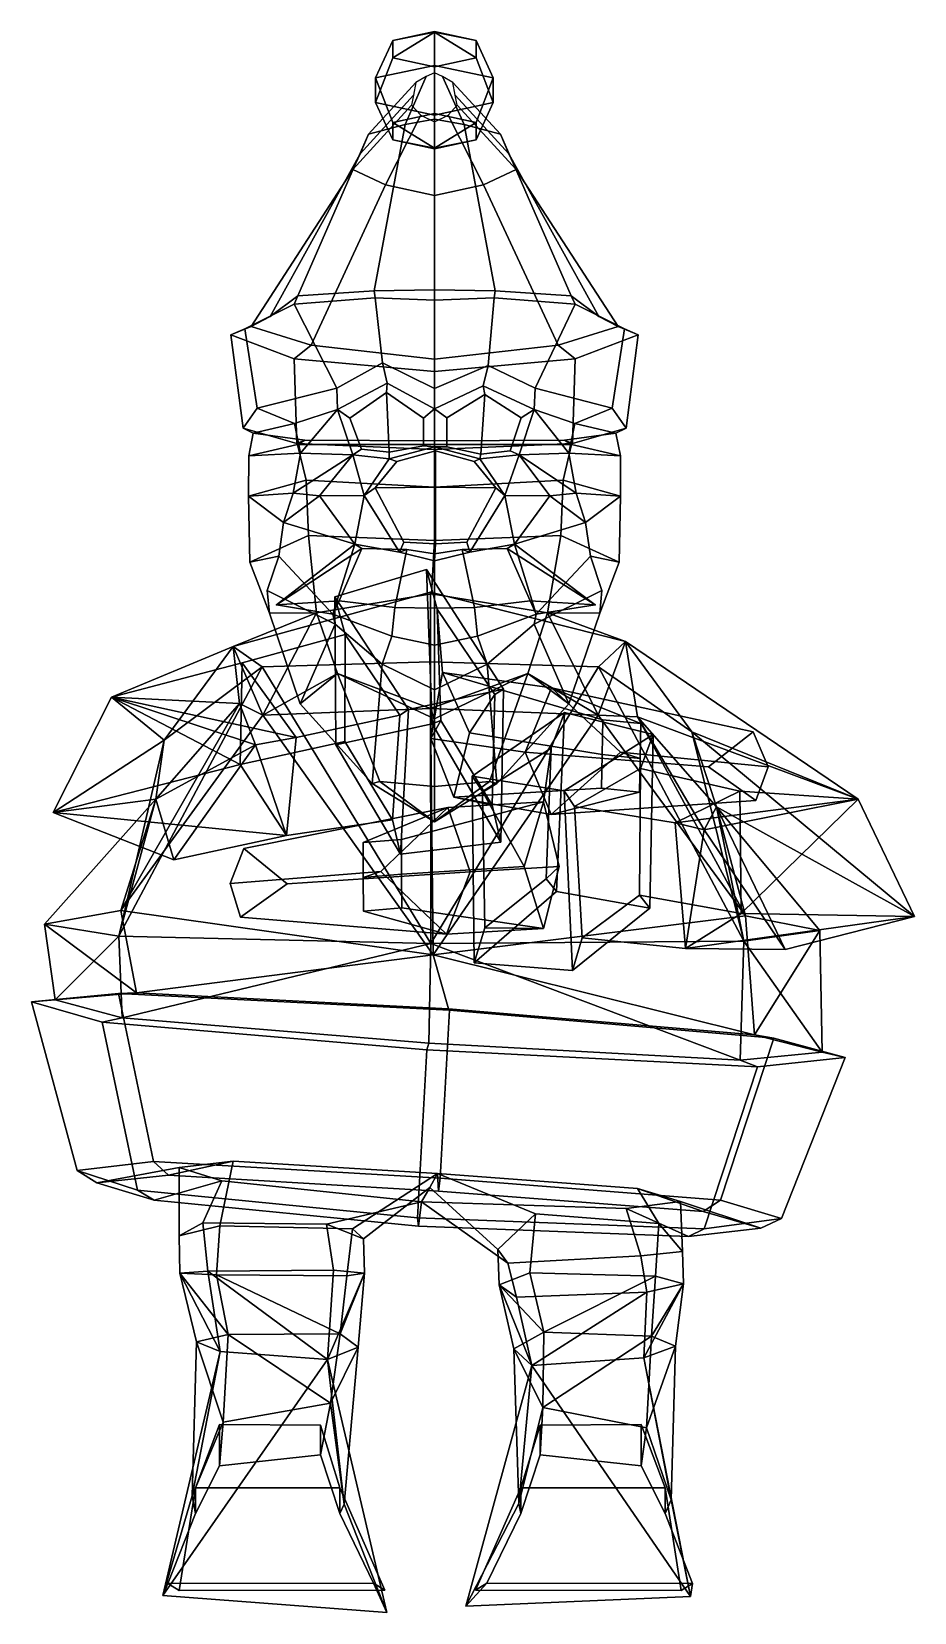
# Model space of a CAD drawing. Extents: x -132 to 156, y -160 to 356.
import ezdxf

# ---------------------------------------------------------------- set-up
doc = ezdxf.new("R2010")
doc.units = 0

msp = doc.modelspace()

# ---------------------------------------------------------------- linework, layer by layer
for p in [(-52.071873, 168.673767, 60.26231), (51.934696, 168.673767, 60.26231)]:
    msp.add_point(p)
for points in [[(-19.788052, 332.58316, -35.032288), (-14.151045, 347.149078, -32.324898), (-14.151041, 352.880005, -46.109512), (-19.788048, 340.687958, -54.526756)], [(-14.151041, 352.880005, -46.109512), (-0.542149, 355.745483, -53.001877), (-0.542147, 344.740326, -64.273956), (-19.788048, 340.687958, -54.526756)], [(-0.542156, 344.2836, -25.432587), (-0.542152, 355.556305, -36.913227), (-14.151045, 347.149078, -32.324898)], [(-14.151045, 347.149078, -32.324898), (-0.542152, 355.556305, -36.913227), (-14.151041, 352.880005, -46.109512)], [(-0.542152, 355.556305, -36.913227), (-0.542149, 355.745483, -53.001877), (-14.151041, 352.880005, -46.109512)], [(-0.542156, 344.2836, -25.432587), (13.066769, 347.149078, -32.324894), (-0.542152, 355.556305, -36.913227)], [(-0.542152, 355.556305, -36.913227), (13.066772, 352.880005, -46.109509), (-0.542149, 355.745483, -53.001877)], [(13.066769, 347.149078, -32.324894), (13.066772, 352.880005, -46.109509), (-0.542152, 355.556305, -36.913227)], [(13.066772, 352.880005, -46.109509), (18.703745, 340.687927, -54.526752), (-0.542147, 344.740326, -64.273956), (-0.542149, 355.745483, -53.001877)], [(18.703741, 332.58316, -35.032284), (18.703745, 340.687927, -54.526752), (13.066772, 352.880005, -46.109509), (13.066769, 347.149078, -32.324894)], [(-0.542156, 328.530792, -25.28511), (-0.542156, 344.2836, -25.432587), (-14.151045, 347.149078, -32.324898), (-19.788052, 332.58316, -35.032288)], [(-0.542156, 328.530792, -25.28511), (18.703741, 332.58316, -35.032284), (13.066769, 347.149078, -32.324894), (-0.542156, 344.2836, -25.432587)], [(-3.247563, 341.137238, -32.957115), (-6.588063, 339.142639, -33.798996), (-22.057177, 322.289032, 18.904526), (-10.126818, 325.391998, 24.034264)], [(-19.788052, 332.58316, -35.032288), (-19.788048, 340.687958, -54.526756), (-14.151039, 326.122009, -57.234093), (-14.151043, 320.391083, -43.449478)], [(-14.151039, 326.122009, -57.234093), (-19.788048, 340.687958, -54.526756), (-0.542147, 344.740326, -64.273956), (-0.542147, 328.987488, -64.126457)], [(-0.552141, 342.3013, -32.465794), (-3.247563, 341.137238, -32.957115), (-10.126818, 325.391998, 24.034264), (-0.50031, 327.202881, 27.027971)], [(-0.552141, 342.3013, -32.465794), (-0.50031, 327.202881, 27.027971), (9.126197, 325.391998, 24.034264), (2.143281, 341.137238, -32.957115)], [(13.066772, 326.121979, -57.234089), (-0.542147, 328.987488, -64.126457), (-0.542147, 344.740326, -64.273956), (18.703745, 340.687927, -54.526752)], [(2.143281, 341.137238, -32.957115), (9.126197, 325.391998, 24.034264), (21.056555, 322.289032, 18.904528), (5.483782, 339.142639, -33.798992)], [(18.703741, 332.58316, -35.032284), (13.066769, 320.391083, -43.449474), (13.066772, 326.121979, -57.234089), (18.703745, 340.687927, -54.526752)], [(-6.588063, 339.142639, -33.798996), (-7.338079, 335.034393, -35.532963), (-24.735804, 315.897919, 8.338977), (-22.057177, 322.289032, 18.904526)], [(5.483782, 339.142639, -33.798992), (21.056555, 322.289032, 18.904528), (23.73518, 315.897919, 8.338981), (6.233796, 335.034393, -35.532959)], [(-7.338079, 335.034393, -35.532963), (-8.024739, 331.72052, -36.931656), (-27.18816, 310.742584, -0.183644), (-24.735804, 315.897919, 8.338977)], [(-8.024739, 331.72052, -36.931656), (-5.023795, 328.48111, -38.298889), (-16.470501, 305.703094, -8.514698), (-27.18816, 310.742584, -0.183644)], [(-0.542156, 328.530792, -25.28511), (-19.788052, 332.58316, -35.032288), (-14.151043, 320.391083, -43.449478), (-0.542153, 317.525604, -36.557167)], [(-0.542156, 328.530792, -25.28511), (-0.542153, 317.525604, -36.557167), (13.066769, 320.391083, -43.449474), (18.703741, 332.58316, -35.032284)], [(6.920457, 331.72049, -36.931652), (26.187544, 310.742584, -0.183641), (15.469874, 305.703094, -8.514696), (3.91951, 328.48111, -38.298889)], [(6.233796, 335.034393, -35.532959), (23.73518, 315.897919, 8.338981), (26.187544, 310.742584, -0.183641), (6.920457, 331.72049, -36.931652)], [(-45.12088, 269.515991, 49.371922), (-20.260576, 271.159424, 62.237171), (-10.126818, 325.391998, 24.034264), (-22.057177, 322.289032, 18.904526)], [(-0.472312, 271.490662, 69.664848), (-0.50031, 327.202881, 27.027971), (-10.126818, 325.391998, 24.034264), (-20.260576, 271.159424, 62.237171)], [(-5.023795, 328.48111, -38.298889), (-0.552143, 326.298737, -39.220009), (-0.500313, 302.308075, -14.127264), (-16.470501, 305.703094, -8.514698)], [(-14.151043, 320.391083, -43.449478), (-14.151039, 326.122009, -57.234093), (-0.542159, 317.714752, -52.645763)], [(-0.542159, 317.714752, -52.645763), (-14.151039, 326.122009, -57.234093), (-0.542147, 328.987488, -64.126457)], [(3.91951, 328.48111, -38.298889), (15.469874, 305.703094, -8.514696), (-0.500313, 302.308075, -14.127264), (-0.552143, 326.298737, -39.220009)], [(-0.542159, 317.714752, -52.645763), (-0.542147, 328.987488, -64.126457), (13.066772, 326.121979, -57.234089)], [(13.066769, 320.391083, -43.449474), (-0.542159, 317.714752, -52.645763), (13.066772, 326.121979, -57.234089)], [(-0.472312, 271.490662, 69.664848), (19.315947, 271.159424, 62.237171), (9.126197, 325.391998, 24.034264), (-0.50031, 327.202881, 27.027971)], [(44.176262, 269.515991, 49.371922), (21.056555, 322.289032, 18.904528), (9.126197, 325.391998, 24.034264), (19.315947, 271.159424, 62.237171)], [(-54.161411, 262.818481, 21.924736), (-45.12088, 269.515991, 49.371922), (-22.057177, 322.289032, 18.904526), (-24.735804, 315.897919, 8.338977)], [(-0.542153, 317.525604, -36.557167), (-14.151043, 320.391083, -43.449478), (-0.542159, 317.714752, -52.645763)], [(-0.542153, 317.525604, -36.557167), (-0.542159, 317.714752, -52.645763), (13.066769, 320.391083, -43.449474)], [(53.216793, 262.818481, 21.924736), (23.73518, 315.897919, 8.338981), (21.056555, 322.289032, 18.904528), (44.176262, 269.515991, 49.371922)], [(-60.431351, 259.504028, -1.043462), (-54.161411, 262.818481, 21.924736), (-24.735804, 315.897919, 8.338977), (-27.18816, 310.742584, -0.183644)], [(59.486732, 259.504028, -1.043462), (26.187544, 310.742584, -0.183641), (23.73518, 315.897919, 8.338981), (53.216793, 262.818481, 21.924736)], [(-40.843437, 253.424927, -21.782444), (-60.431351, 259.504028, -1.043462), (-27.18816, 310.742584, -0.183644), (-16.470501, 305.703094, -8.514698)], [(39.898811, 253.424927, -21.782444), (15.469874, 305.703094, -8.514696), (26.187544, 310.742584, -0.183641), (59.486732, 259.504028, -1.043462)], [(-0.472313, 248.859589, -40.750858), (-40.843437, 253.424927, -21.782444), (-16.470501, 305.703094, -8.514698), (-0.500313, 302.308075, -14.127264)], [(-0.472313, 248.859589, -40.750858), (-0.500313, 302.308075, -14.127264), (15.469874, 305.703094, -8.514696), (39.898811, 253.424927, -21.782444)], [(-46.363232, 266.836853, 53.983562), (-45.12088, 269.515991, 49.371922), (-54.161411, 262.818481, 21.924736), (-62.460091, 258.762146, 23.334684)], [(-19.871912, 268.901947, 67.142502), (-20.260576, 271.159424, 62.237171), (-45.12088, 269.515991, 49.371922), (-46.363232, 266.836853, 53.983562)], [(-17.515085, 247.625, 71.350517), (-19.871912, 268.901947, 67.142502), (-46.363232, 266.836853, 53.983562), (-32.455818, 239.379211, 60.236076)], [(-0.472313, 268.153778, 73.258003), (-0.472312, 271.490662, 69.664848), (-20.260576, 271.159424, 62.237171), (-19.871912, 268.901947, 67.142502)], [(-0.472313, 239.296051, 75.574532), (-0.472313, 268.153778, 73.258003), (-19.871912, 268.901947, 67.142502), (-17.515085, 247.625, 71.350517)], [(-0.472313, 268.153778, 73.258003), (18.927282, 268.901947, 67.142502), (19.315947, 271.159424, 62.237171), (-0.472312, 271.490662, 69.664848)], [(-0.472313, 239.296051, 75.574532), (16.974182, 246.820618, 71.420891), (18.927282, 268.901947, 67.142502), (-0.472313, 268.153778, 73.258003)], [(16.974182, 246.820618, 71.420891), (32.383236, 239.379211, 60.236084), (45.418613, 266.836823, 53.983562), (18.927282, 268.901947, 67.142502)], [(18.927282, 268.901947, 67.142502), (45.418613, 266.836823, 53.983562), (44.176262, 269.515991, 49.371922), (19.315947, 271.159424, 62.237171)], [(45.418613, 266.836823, 53.983562), (61.515469, 258.762146, 23.334684), (53.216793, 262.818481, 21.924736), (44.176262, 269.515991, 49.371922)], [(-32.455818, 239.379211, 60.236076), (-46.363232, 266.836853, 53.983562), (-62.460091, 258.762146, 23.334684), (-58.413025, 232.807312, 41.676029)], [(32.383236, 239.379211, 60.236084), (57.46841, 232.807312, 41.676029), (61.515469, 258.762146, 23.334684), (45.418613, 266.836823, 53.983562)], [(-62.460091, 258.762146, 23.334684), (-54.161411, 262.818481, 21.924736), (-60.431351, 259.504028, -1.043462), (-66.985779, 256.75116, -2.467063)], [(-66.985779, 256.75116, -2.467063), (-60.431351, 259.504028, -1.043462), (-40.843437, 253.424927, -21.782444), (-46.372154, 248.973755, -25.216269)], [(-58.413025, 232.807312, 41.676029), (-62.460091, 258.762146, 23.334684), (-66.985779, 256.75116, -2.467063), (-62.986443, 226.36795, 4.374224)], [(66.041161, 256.75116, -2.467063), (45.427532, 248.973755, -25.216269), (39.898811, 253.424927, -21.782444), (59.486732, 259.504028, -1.043462)], [(61.515469, 258.762146, 23.334684), (66.041161, 256.75116, -2.467063), (59.486732, 259.504028, -1.043462), (53.216793, 262.818481, 21.924736)], [(57.46841, 232.807312, 41.676029), (62.041824, 226.36795, 4.374224), (66.041161, 256.75116, -2.467063), (61.515469, 258.762146, 23.334684)], [(-62.986443, 226.36795, 4.374224), (-66.985779, 256.75116, -2.467063), (-46.372154, 248.973755, -25.216269), (-45.476826, 221.360718, -21.439638)], [(-46.372154, 248.973755, -25.216269), (-40.843437, 253.424927, -21.782444), (-0.472313, 248.859589, -40.750858), (-0.472313, 244.860931, -44.97039)], [(45.427532, 248.973755, -25.216269), (-0.472313, 244.860931, -44.97039), (-0.472313, 248.859589, -40.750858), (39.898811, 253.424927, -21.782444)], [(62.041824, 226.36795, 4.374224), (44.532207, 221.360718, -21.439638), (45.427532, 248.973755, -25.216269), (66.041161, 256.75116, -2.467063)], [(-45.476826, 221.360718, -21.439638), (-46.372154, 248.973755, -25.216269), (-0.472313, 244.860931, -44.97039), (-0.472313, 219.352692, -41.107574)], [(-17.515085, 247.625, 71.350517), (-32.455818, 239.379211, 60.236076), (-32.163109, 232.445862, 58.736084), (-15.946393, 240.978851, 70.699684)], [(-0.472313, 239.296051, 75.574532), (-17.515085, 247.625, 71.350517), (-15.946393, 240.978851, 70.699684), (-0.472313, 232.687714, 72.850822)], [(44.532207, 221.360718, -21.439638), (-0.472313, 219.352692, -41.107574), (-0.472313, 244.860931, -44.97039), (45.427532, 248.973755, -25.216269)], [(-0.472313, 239.296051, 75.574532), (-0.472313, 232.687714, 72.850822), (15.405489, 240.171997, 70.713753), (16.974182, 246.820618, 71.420891)], [(16.974182, 246.820618, 71.420891), (15.405489, 240.171997, 70.713753), (32.090523, 232.445862, 58.736084), (32.383236, 239.379211, 60.236084)], [(-46.247486, 227.869293, 42.096519), (-32.163109, 232.445862, 58.736084), (-32.455818, 239.379211, 60.236076), (-58.413025, 232.807312, 41.676029)], [(-16.205242, 238.006287, 68.23687), (-15.946393, 240.978851, 70.699684), (-32.163109, 232.445862, 58.736084), (-28.142374, 229.637573, 58.421299)], [(-15.305885, 218.513184, 66.407341), (-16.205242, 238.006287, 68.23687), (-28.142374, 229.637573, 58.421299), (-24.395372, 219.447754, 61.315121)], [(-16.205242, 238.006287, 68.23687), (-4.057368, 229.634399, 69.8629), (-0.472313, 232.687714, 72.850822), (-15.946393, 240.978851, 70.699684)], [(-4.057368, 229.634399, 69.8629), (-16.205242, 238.006287, 68.23687), (-15.305885, 218.513184, 66.407341), (-4.057368, 220.517151, 70.7071)], [(15.91236, 237.311157, 68.03582), (15.405489, 240.171997, 70.713753), (-0.472313, 232.687714, 72.850822), (3.56588, 229.753662, 70.043213)], [(3.56588, 229.753662, 70.043213), (3.56588, 220.249054, 71.085457), (14.595346, 217.900818, 65.77713), (15.91236, 237.311157, 68.03582)], [(14.595346, 217.900818, 65.77713), (24.157671, 218.896851, 59.490414), (27.831705, 229.75708, 55.917805), (15.91236, 237.311157, 68.03582)], [(15.91236, 237.311157, 68.03582), (27.831705, 229.75708, 55.917805), (32.090523, 232.445862, 58.736084), (15.405489, 240.171997, 70.713753)], [(45.302864, 227.869293, 42.096519), (57.46841, 232.807312, 41.676029), (32.383236, 239.379211, 60.236084), (32.090523, 232.445862, 58.736084)], [(-58.413025, 232.807312, 41.676029), (-62.986443, 226.36795, 4.374224), (-59.680901, 224.704834, 5.180261), (-46.247486, 227.869293, 42.096519)], [(-44.274734, 218.167664, 42.423176), (-32.163109, 232.445862, 58.736084), (-46.247486, 227.869293, 42.096519)], [(-27.232843, 217.607056, 62.316463), (-32.163109, 232.445862, 58.736084), (-44.274734, 218.167664, 42.423176)], [(-24.395372, 219.447754, 61.315121), (-28.142374, 229.637573, 58.421299), (-32.163109, 232.445862, 58.736084), (-27.232843, 217.607056, 62.316463)], [(-4.057368, 220.517151, 70.7071), (-0.472313, 220.269714, 73.911507), (-0.472313, 232.687714, 72.850822), (-4.057368, 229.634399, 69.8629)], [(3.56588, 220.249054, 71.085457), (3.56588, 229.753662, 70.043213), (-0.472313, 232.687714, 72.850822), (-0.472313, 220.269714, 73.911507)], [(24.157671, 218.896851, 59.490414), (27.160255, 217.607056, 62.316463), (32.090523, 232.445862, 58.736084), (27.831705, 229.75708, 55.917805)], [(27.160255, 217.607056, 62.316463), (43.330109, 218.167664, 42.423176), (32.090523, 232.445862, 58.736084)], [(43.330109, 218.167664, 42.423176), (45.302864, 227.869293, 42.096519), (32.090523, 232.445862, 58.736084)], [(57.46841, 232.807312, 41.676029), (45.302864, 227.869293, 42.096519), (58.736286, 224.704834, 5.180261), (62.041824, 226.36795, 4.374224)], [(-46.247486, 227.869293, 42.096519), (-59.680901, 224.704834, 5.180261), (-61.18531, 217.351501, 6.229333), (-44.274734, 218.167664, 42.423176)], [(45.302864, 227.869293, 42.096519), (43.330109, 218.167664, 42.423176), (60.240688, 217.351501, 6.229333), (58.736286, 224.704834, 5.180261)], [(-62.986443, 226.36795, 4.374224), (-45.476826, 221.360718, -21.439638), (-42.890697, 222.409546, -21.132748), (-59.680901, 224.704834, 5.180261)], [(-61.18531, 217.351501, 6.229333), (-59.680901, 224.704834, 5.180261), (-42.890697, 222.409546, -21.132748), (-45.20306, 221.030884, -23.560308)], [(-45.476826, 221.360718, -21.439638), (-0.472313, 219.352692, -41.107574), (-0.472313, 222.183014, -38.292149), (-42.890697, 222.409546, -21.132748)], [(-45.20306, 221.030884, -23.560308), (-42.890697, 222.409546, -21.132748), (-0.472313, 222.183014, -38.292149), (-0.472313, 220.956726, -38.637943)], [(44.532207, 221.360718, -21.439638), (41.946079, 222.409546, -21.132748), (-0.472313, 222.183014, -38.292149), (-0.472313, 219.352692, -41.107574)], [(44.258434, 221.030884, -23.560308), (-0.472313, 220.956726, -38.637943), (-0.472313, 222.183014, -38.292149), (41.946079, 222.409546, -21.132748)], [(62.041824, 226.36795, 4.374224), (58.736286, 224.704834, 5.180261), (41.946079, 222.409546, -21.132748), (44.532207, 221.360718, -21.439638)], [(60.240688, 217.351501, 6.229333), (44.258434, 221.030884, -23.560308), (41.946079, 222.409546, -21.132748), (58.736286, 224.704834, 5.180261)], [(-61.207092, 204.157593, 8.408266), (-61.18531, 217.351501, 6.229333), (-45.20306, 221.030884, -23.560308), (-42.458282, 209.333832, -25.044037)], [(-44.274734, 218.167664, 42.423176), (-61.18531, 217.351501, 6.229333), (-61.207092, 204.157593, 8.408266), (-46.716503, 205.068481, 42.271999)], [(-46.716503, 205.068481, 42.271999), (-27.232843, 217.607056, 62.316463), (-44.274734, 218.167664, 42.423176)], [(-38.062527, 204.25177, 65.493011), (-27.232843, 217.607056, 62.316463), (-46.716503, 205.068481, 42.271999)], [(-42.458282, 209.333832, -25.044037), (-45.20306, 221.030884, -23.560308), (-0.472313, 220.956726, -38.637943), (-0.472314, 207.080505, -37.178623)], [(-38.062527, 204.25177, 65.493011), (-23.430769, 204.40509, 68.527443), (-27.232843, 217.607056, 62.316463)], [(-15.305885, 218.513184, 66.407341), (-24.395372, 219.447754, 61.315121), (-27.232843, 217.607056, 62.316463), (-15.272993, 216.326141, 68.603172)], [(-23.430769, 204.40509, 68.527443), (-15.272993, 216.326141, 68.603172), (-27.232843, 217.607056, 62.316463)], [(-0.213931, 207.066467, 92.433357), (-0.213931, 218.883362, 88.303329), (-12.836805, 215.449097, 84.786812), (-19.913134, 206.884766, 85.984146)], [(-15.305885, 218.513184, 66.407341), (-15.272993, 216.326141, 68.603172), (-0.472313, 220.269714, 73.911507), (-4.057368, 220.517151, 70.7071)], [(-0.213931, 218.883362, 88.303329), (-0.472313, 220.269714, 73.911507), (-15.272993, 216.326141, 68.603172), (-12.836805, 215.449097, 84.786812)], [(41.51366, 209.333832, -25.044037), (-0.472314, 207.080505, -37.178623), (-0.472313, 220.956726, -38.637943), (44.258434, 221.030884, -23.560308)], [(-0.213931, 218.883362, 88.303329), (12.408941, 215.449097, 84.786812), (14.328365, 216.326141, 68.603172), (-0.472313, 220.269714, 73.911507)], [(14.595346, 217.900818, 65.77713), (3.56588, 220.249054, 71.085457), (-0.472313, 220.269714, 73.911507), (14.328365, 216.326141, 68.603172)], [(-0.213931, 207.066467, 92.433357), (19.48527, 206.884766, 85.984146), (12.408941, 215.449097, 84.786812), (-0.213931, 218.883362, 88.303329)], [(14.595346, 217.900818, 65.77713), (14.328365, 216.326141, 68.603172), (27.160255, 217.607056, 62.316463), (24.157671, 218.896851, 59.490414)], [(22.486143, 204.40509, 68.527443), (27.160255, 217.607056, 62.316463), (14.328365, 216.326141, 68.603172)], [(37.117905, 204.25177, 65.493011), (27.160255, 217.607056, 62.316463), (22.486143, 204.40509, 68.527443)], [(45.771885, 205.068481, 42.271999), (43.330109, 218.167664, 42.423176), (27.160255, 217.607056, 62.316463)], [(37.117905, 204.25177, 65.493011), (45.771885, 205.068481, 42.271999), (27.160255, 217.607056, 62.316463)], [(60.262474, 204.157593, 8.408265), (41.51366, 209.333832, -25.044037), (44.258434, 221.030884, -23.560308), (60.240688, 217.351501, 6.229333)], [(43.330109, 218.167664, 42.423176), (45.771885, 205.068481, 42.271999), (60.262474, 204.157593, 8.408265), (60.240688, 217.351501, 6.229333)], [(-19.913134, 206.884766, 85.984146), (-12.836805, 215.449097, 84.786812), (-15.272993, 216.326141, 68.603172), (-23.430769, 204.40509, 68.527443)], [(19.48527, 206.884766, 85.984146), (22.486143, 204.40509, 68.527443), (14.328365, 216.326141, 68.603172), (12.408941, 215.449097, 84.786812)], [(-60.770737, 182.603333, 9.770952), (-61.207092, 204.157593, 8.408266), (-42.458282, 209.333832, -25.044037), (-41.665565, 191.346161, -22.13319)], [(-41.665565, 191.346161, -22.13319), (-42.458282, 209.333832, -25.044037), (-0.472314, 207.080505, -37.178623), (-0.472314, 189.720459, -32.747463)], [(-10.488806, 189.13678, 81.148453), (-19.913134, 206.884766, 85.984146), (-23.430769, 204.40509, 68.527443), (-11.938774, 185.818054, 68.278717)], [(-0.213931, 188.615295, 86.378479), (-0.213931, 207.066467, 92.433357), (-19.913134, 206.884766, 85.984146), (-10.488806, 189.13678, 81.148453)], [(40.720943, 191.346161, -22.133192), (-0.472314, 189.720459, -32.747463), (-0.472314, 207.080505, -37.178623), (41.51366, 209.333832, -25.044037)], [(-0.213931, 188.615295, 86.378479), (10.060944, 189.13678, 81.148453), (19.48527, 206.884766, 85.984146), (-0.213931, 207.066467, 92.433357)], [(10.060944, 189.13678, 81.148453), (10.994147, 185.818054, 68.278717), (22.486143, 204.40509, 68.527443), (19.48527, 206.884766, 85.984146)], [(59.826122, 182.603333, 9.770951), (40.720943, 191.346161, -22.133192), (41.51366, 209.333832, -25.044037), (60.262474, 204.157593, 8.408265)], [(-46.716503, 205.068481, 42.271999), (-61.207092, 204.157593, 8.408266), (-49.782578, 195.545105, 41.715221)], [(-51.388321, 184.615234, 41.893925), (-49.782578, 195.545105, 41.715221), (-61.207092, 204.157593, 8.408266), (-60.770737, 182.603333, 9.770952)], [(-49.782578, 195.545105, 41.715221), (-38.062527, 204.25177, 65.493011), (-46.716503, 205.068481, 42.271999)], [(-26.565908, 188.438416, 62.375584), (-38.062527, 204.25177, 65.493011), (-49.782578, 195.545105, 41.715221)], [(-26.565908, 188.438416, 62.375584), (-23.430769, 204.40509, 68.527443), (-38.062527, 204.25177, 65.493011)], [(-11.938774, 185.818054, 68.278717), (-23.430769, 204.40509, 68.527443), (-26.565908, 188.438416, 62.375584)], [(10.994147, 185.818054, 68.278717), (25.621283, 188.438416, 62.375584), (22.486143, 204.40509, 68.527443)], [(25.621283, 188.438416, 62.375584), (37.117905, 204.25177, 65.493011), (22.486143, 204.40509, 68.527443)], [(25.621283, 188.438416, 62.375584), (48.837959, 195.545105, 41.715221), (37.117905, 204.25177, 65.493011)], [(48.837959, 195.545105, 41.715221), (45.771885, 205.068481, 42.271999), (37.117905, 204.25177, 65.493011)], [(45.771885, 205.068481, 42.271999), (48.837959, 195.545105, 41.715221), (60.262474, 204.157593, 8.408265)], [(50.443703, 184.615234, 41.893925), (59.826122, 182.603333, 9.770951), (60.262474, 204.157593, 8.408265), (48.837959, 195.545105, 41.715221)], [(-54.442196, 165.991669, 13.880065), (-60.770737, 182.603333, 9.770952), (-41.665565, 191.346161, -22.13319), (-39.094955, 166.07666, 17.547436)], [(-51.388321, 184.615234, 41.893925), (-33.673916, 165.612457, 68.684929), (-26.565908, 188.438416, 62.375584), (-49.782578, 195.545105, 41.715221)], [(-39.094955, 166.07666, 17.547436), (-41.665565, 191.346161, -22.13319), (-0.472314, 189.720459, -32.747463), (-1.470152, 172.290253, -2.355158)], [(36.389111, 166.07666, 17.547436), (-1.470152, 172.290253, -2.355158), (-0.472314, 189.720459, -32.747463), (40.720943, 191.346161, -22.133192)], [(50.443703, 184.615234, 41.893925), (48.837959, 195.545105, 41.715221), (25.621283, 188.438416, 62.375584), (32.72929, 165.612457, 68.684929)], [(53.497574, 165.991669, 13.880063), (36.389111, 166.07666, 17.547436), (40.720943, 191.346161, -22.133192), (59.826122, 182.603333, 9.770951)], [(-24.199718, 187.017761, 76.375809), (-26.565908, 188.438416, 62.375584), (-52.071873, 168.673767, 60.26231)], [(-52.071873, 168.673767, 60.26231), (-26.565908, 188.438416, 62.375584), (-33.673916, 165.612457, 68.684929)], [(-31.67692, 169.969055, 78.769821), (-24.199718, 187.017761, 76.375809), (-52.071873, 168.673767, 60.26231)], [(-9.502348, 186.755493, 76.49292), (-24.199718, 187.017761, 76.375809), (-31.67692, 169.969055, 78.769821), (-13.463301, 167.77774, 87.437386)], [(-24.199718, 187.017761, 76.375809), (-9.502348, 186.755493, 76.49292), (-11.938774, 185.818054, 68.278717), (-26.565908, 188.438416, 62.375584)], [(-13.463301, 167.77774, 87.437386), (-0.472313, 167.57428, 88.121094), (-0.472313, 185.341492, 79.241486), (-9.502348, 186.755493, 76.49292)], [(-0.213931, 188.615295, 86.378479), (-10.488806, 189.13678, 81.148453), (-11.938774, 185.818054, 68.278717), (-0.472313, 183.030701, 74.198212)], [(-0.472313, 185.341492, 79.241486), (-0.472313, 183.030701, 74.198212), (-11.938774, 185.818054, 68.278717), (-9.502348, 186.755493, 76.49292)], [(-0.213931, 188.615295, 86.378479), (-0.472313, 183.030701, 74.198212), (10.994147, 185.818054, 68.278717), (10.060944, 189.13678, 81.148453)], [(12.518673, 167.77774, 87.437386), (8.557722, 186.755493, 76.49292), (-0.472313, 185.341492, 79.241486), (-0.472313, 167.57428, 88.121094)], [(-0.472313, 185.341492, 79.241486), (8.557722, 186.755493, 76.49292), (10.994147, 185.818054, 68.278717), (-0.472313, 183.030701, 74.198212)], [(23.255093, 187.017761, 76.375809), (25.621283, 188.438416, 62.375584), (10.994147, 185.818054, 68.278717), (8.557722, 186.755493, 76.49292)], [(8.557722, 186.755493, 76.49292), (12.518673, 167.77774, 87.437386), (30.732294, 169.969055, 78.769821), (23.255093, 187.017761, 76.375809)], [(23.255093, 187.017761, 76.375809), (51.934696, 168.673767, 60.26231), (25.621283, 188.438416, 62.375584)], [(30.732294, 169.969055, 78.769821), (51.934696, 168.673767, 60.26231), (23.255093, 187.017761, 76.375809)], [(51.934696, 168.673767, 60.26231), (32.72929, 165.612457, 68.684929), (25.621283, 188.438416, 62.375584)], [(-54.442196, 165.991669, 13.880065), (-55.111546, 173.357147, 45.064205), (-51.388321, 184.615234, 41.893925), (-60.770737, 182.603333, 9.770952)], [(-51.388321, 184.615234, 41.893925), (-55.111546, 173.357147, 45.064205), (-32.990746, 162.390717, 59.673748), (-33.673916, 165.612457, 68.684929)], [(50.443703, 184.615234, 41.893925), (32.72929, 165.612457, 68.684929), (32.04612, 162.390717, 59.673748), (54.166931, 173.357147, 45.064205)], [(53.497574, 165.991669, 13.880063), (59.826122, 182.603333, 9.770951), (50.443703, 184.615234, 41.893925), (54.166931, 173.357147, 45.064205)], [(-8.994561, 134.472717, 78.095833), (-33.105331, 171.33075, 135.278961), (-3.157411, 180.217712, 143.858429), (22.027071, 141.131653, 87.613098)], [(-1.296246, 129.859314, 180.257828), (-3.157411, 180.217712, 143.858429), (-33.105331, 171.33075, 135.278961), (-32.698948, 123.016174, 172.254242)], [(22.027071, 141.131653, 87.613098), (-3.157411, 180.217712, 143.858429), (0.358662, 167.273315, 141.540833), (19.201553, 139.44928, 99.088608)], [(-1.296246, 129.859314, 180.257828), (1.532374, 130.909607, 169.274017), (0.358662, 167.273315, 141.540833), (-3.157411, 180.217712, 143.858429)], [(-1.853932, 172.781433, 3.208788), (-1.857344, 150.107605, -47.825951), (-56.752666, 148.395569, -38.75956), (-66.298317, 155.093292, -3.415684)], [(-1.853932, 172.781433, 3.208788), (-66.298317, 155.093292, -3.415684), (-39.094955, 166.07666, 17.547436), (-1.470152, 172.290253, -2.355158)], [(-32.990746, 162.390717, 59.673748), (-55.111546, 173.357147, 45.064205), (-54.442196, 165.991669, 13.880065), (-44.364128, 136.344208, 29.874491)], [(-8.994561, 134.472717, 78.095833), (-11.860399, 132.721985, 89.770432), (-29.729801, 158.985535, 132.988876), (-33.105331, 171.33075, 135.278961)], [(-32.698948, 123.016174, 172.254242), (-33.105331, 171.33075, 135.278961), (-29.729801, 158.985535, 132.988876), (-29.818266, 124.042816, 161.102554)], [(-1.853932, 172.781433, 3.208788), (61.872837, 156.748718, -2.034441), (53.064346, 148.395569, -38.759563), (-1.857344, 150.107605, -47.825951)], [(-1.470152, 172.290253, -2.355158), (36.389111, 166.07666, 17.547436), (61.872837, 156.748718, -2.034441), (-1.853932, 172.781433, 3.208788)], [(32.04612, 162.390717, 59.673748), (43.419506, 136.344208, 29.874491), (53.497574, 165.991669, 13.880063), (54.166931, 173.357147, 45.064205)], [(-66.298317, 155.093292, -3.415684), (-56.614574, 132.626465, 56.843227), (-39.094955, 166.07666, 17.547436)], [(-56.614574, 132.626465, 56.843227), (-32.241497, 146.281219, 40.358696), (-39.094955, 166.07666, 17.547436)], [(-44.364128, 136.344208, 29.874491), (-54.442196, 165.991669, 13.880065), (-39.094955, 166.07666, 17.547436), (-32.241497, 146.281219, 40.358696)], [(-33.673916, 165.612457, 68.684929), (-31.67692, 169.969055, 78.769821), (-52.071873, 168.673767, 60.26231)], [(-13.463301, 167.77774, 87.437386), (-31.67692, 169.969055, 78.769821), (-33.673916, 165.612457, 68.684929), (-14.464928, 158.478699, 77.531761)], [(-17.647223, 149.327209, 79.579613), (-14.464928, 158.478699, 77.531761), (-33.673916, 165.612457, 68.684929), (-32.990746, 162.390717, 59.673748)], [(-0.472313, 167.57428, 88.121094), (-13.463301, 167.77774, 87.437386), (-14.464928, 158.478699, 77.531761), (-0.472313, 155.511902, 83.003128)], [(-1.749073, 125.03772, 158.954956), (2.135295, 146.615112, 139.617523), (0.358662, 167.273315, 141.540833), (1.532374, 130.909607, 169.274017)], [(-0.472313, 167.57428, 88.121094), (-0.472313, 155.511902, 83.003128), (13.5203, 158.478699, 77.531761), (12.518673, 167.77774, 87.437386)], [(10.896171, 126.944916, 111.912231), (19.201553, 139.44928, 99.088608), (0.358662, 167.273315, 141.540833), (2.135295, 146.615112, 139.617523)], [(12.518673, 167.77774, 87.437386), (13.5203, 158.478699, 77.531761), (32.72929, 165.612457, 68.684929), (30.732294, 169.969055, 78.769821)], [(16.702593, 149.327209, 79.579613), (32.04612, 162.390717, 59.673748), (32.72929, 165.612457, 68.684929), (13.5203, 158.478699, 77.531761)], [(43.419506, 136.344208, 29.874491), (29.945963, 146.281219, 40.358692), (36.389111, 166.07666, 17.547436), (53.497574, 165.991669, 13.880063)], [(52.935226, 132.626465, 56.843224), (36.389111, 166.07666, 17.547436), (29.945963, 146.281219, 40.358692)], [(32.72929, 165.612457, 68.684929), (51.934696, 168.673767, 60.26231), (30.732294, 169.969055, 78.769821)], [(61.872837, 156.748718, -2.034441), (36.389111, 166.07666, 17.547436), (52.935226, 132.626465, 56.843224)], [(-20.832348, 110.342682, 61.626408), (-17.647223, 149.327209, 79.579613), (-32.990746, 162.390717, 59.673748), (-44.364128, 136.344208, 29.874491)], [(19.88772, 110.342682, 61.626408), (43.419506, 136.344208, 29.874491), (32.04612, 162.390717, 59.673748), (16.702593, 149.327209, 79.579613)], [(-64.249527, 136.469482, 35.453114), (-66.298317, 155.093292, -3.415684), (-106.055244, 138.499023, 93.938751)], [(-88.804276, 124.518463, -26.036491), (-106.055244, 138.499023, 93.938751), (-66.298317, 155.093292, -3.415684)], [(-88.804276, 124.518463, -26.036491), (-66.298317, 155.093292, -3.415684), (-56.752666, 148.395569, -38.75956)], [(-64.249527, 136.469482, 35.453114), (-56.614574, 132.626465, 56.843227), (-66.298317, 155.093292, -3.415684)], [(-29.818266, 124.042816, 161.102554), (-29.729801, 158.985535, 132.988876), (-63.34816, 149.725403, 123.433678), (-64.008743, 116.553925, 152.190903)], [(-63.34816, 149.725403, 123.433678), (-29.729801, 158.985535, 132.988876), (-11.860399, 132.721985, 89.770432), (-45.736042, 125.385254, 79.60817)], [(-0.472313, 140.98172, 85.945824), (-0.472313, 155.511902, 83.003128), (-14.464928, 158.478699, 77.531761), (-17.647223, 149.327209, 79.579613)], [(-0.472313, 140.98172, 85.945824), (16.702593, 149.327209, 79.579613), (13.5203, 158.478699, 77.531761), (-0.472313, 155.511902, 83.003128)], [(65.815437, 132.093811, 39.184479), (61.872837, 156.748718, -2.034441), (52.935226, 132.626465, 56.843224)], [(83.567345, 127.2117, -31.714525), (53.064346, 148.395569, -38.759563), (61.872837, 156.748718, -2.034441)], [(65.815437, 132.093811, 39.184479), (137.847351, 105.232117, 69.049011), (61.872837, 156.748718, -2.034441)], [(83.567345, 127.2117, -31.714525), (61.872837, 156.748718, -2.034441), (137.847351, 105.232117, 69.049011)], [(-45.736042, 125.385254, 79.60817), (-106.055244, 138.499023, 93.938751), (-63.34816, 149.725403, 123.433678)], [(-64.008743, 116.553925, 152.190903), (-63.34816, 149.725403, 123.433678), (-106.055244, 138.499023, 93.938751)], [(-1.663711, 58.210281, -104.715263), (-56.752666, 148.395569, -38.75956), (-1.857344, 150.107605, -47.825951)], [(-1.663711, 58.210281, -104.715263), (-1.857344, 150.107605, -47.825951), (53.064346, 148.395569, -38.759563)], [(-103.564125, 60.598587, -69.91732), (-56.752666, 148.395569, -38.75956), (-1.663711, 58.210281, -104.715263)], [(-103.564125, 60.598587, -69.91732), (-88.804276, 124.518463, -26.036491), (-56.752666, 148.395569, -38.75956)], [(-1.823221, 134.872314, 64.064369), (-32.241497, 146.281219, 40.358696), (-56.614574, 132.626465, 56.843227)], [(-20.832348, 110.342682, 61.626408), (-44.364128, 136.344208, 29.874491), (-32.241497, 146.281219, 40.358696), (-18.413403, 111.034973, 45.719723)], [(-18.413403, 111.034973, 45.719723), (-32.241497, 146.281219, 40.358696), (-0.472313, 131.4375, 19.776571), (-0.472313, 109.400818, 41.423649)], [(-0.472313, 131.4375, 19.776571), (-32.241497, 146.281219, 40.358696), (-1.823221, 134.872314, 64.064369)], [(-0.472313, 97.825516, 64.86834), (-0.472313, 140.98172, 85.945824), (-17.647223, 149.327209, 79.579613), (-20.832348, 110.342682, 61.626408)], [(-0.472313, 131.4375, 19.776571), (-1.823221, 134.872314, 64.064369), (29.945963, 146.281219, 40.358692)], [(-1.823221, 134.872314, 64.064369), (52.935226, 132.626465, 56.843224), (29.945963, 146.281219, 40.358692)], [(29.138664, 120.560913, 180.884277), (37.656624, 141.599121, 152.524048), (2.135295, 146.615112, 139.617523), (-1.749073, 125.03772, 158.954956)], [(100.49353, 58.864792, -70.828644), (-1.663711, 58.210281, -104.715263), (53.064346, 148.395569, -38.759563)], [(-0.472313, 97.825516, 64.86834), (19.88772, 110.342682, 61.626408), (16.702593, 149.327209, 79.579613), (-0.472313, 140.98172, 85.945824)], [(17.468775, 111.034973, 45.719723), (-0.472313, 109.400818, 41.423649), (-0.472313, 131.4375, 19.776571), (29.945963, 146.281219, 40.358692)], [(54.259201, 119.81662, 98.475365), (10.896171, 126.944916, 111.912231), (2.135295, 146.615112, 139.617523), (54.437973, 131.175476, 98.818291)], [(66.839584, 129.928345, 102.297806), (54.437973, 131.175476, 98.818291), (2.135295, 146.615112, 139.617523), (37.656624, 141.599121, 152.524048)], [(19.88772, 110.342682, 61.626408), (17.468775, 111.034973, 45.719723), (29.945963, 146.281219, 40.358692), (43.419506, 136.344208, 29.874491)], [(100.49353, 58.864792, -70.828644), (53.064346, 148.395569, -38.759563), (83.567345, 127.2117, -31.714525)], [(-11.637093, 87.285339, 125.113174), (-8.994561, 134.472717, 78.095833), (22.027071, 141.131653, 87.613098), (21.157257, 91.180328, 133.888977)], [(5.758177, 105.883026, 136.252914), (18.344807, 103.339325, 134.307037), (19.201553, 139.44928, 99.088608), (10.896171, 126.944916, 111.912231)], [(21.157257, 91.180328, 133.888977), (22.027071, 141.131653, 87.613098), (19.201553, 139.44928, 99.088608), (18.344807, 103.339325, 134.307037)], [(88.941704, 115.845825, 178.664856), (103.599724, 127.233429, 167.218414), (37.656624, 141.599121, 152.524048), (29.138664, 120.560913, 180.884277)], [(108.517532, 115.845825, 149.65625), (60.225803, 120.560913, 124.226997), (37.656624, 141.599121, 152.524048), (103.599724, 127.233429, 167.218414)], [(66.711906, 118.567719, 101.839958), (66.839584, 129.928345, 102.297806), (37.656624, 141.599121, 152.524048), (60.225803, 120.560913, 124.226997)], [(-88.804276, 124.518463, -26.036491), (-125.007545, 100.899658, 105.307655), (-106.055244, 138.499023, 93.938751)], [(-64.008743, 116.553925, 152.190903), (-106.055244, 138.499023, 93.938751), (-125.007545, 100.899658, 105.307655)], [(-64.249527, 136.469482, 35.453114), (-106.055244, 138.499023, 93.938751), (-58.967941, 122.945648, 75.241379)], [(-45.736042, 125.385254, 79.60817), (-58.967941, 122.945648, 75.241379), (-106.055244, 138.499023, 93.938751)], [(-102.977417, 68.943817, 84.298561), (-64.249527, 136.469482, 35.453114), (-91.479355, 105.298828, 10.303729)], [(-102.977417, 68.943817, 84.298561), (-56.614574, 132.626465, 56.843227), (-64.249527, 136.469482, 35.453114)], [(-91.479355, 105.298828, 10.303729), (-64.249527, 136.469482, 35.453114), (-58.967941, 122.945648, 75.241379)], [(-0.936383, 54.431625, 113.761932), (-1.823221, 134.872314, 64.064369), (-56.614574, 132.626465, 56.843227)], [(-11.637093, 87.285339, 125.113174), (-14.237412, 98.544205, 125.486244), (-11.860399, 132.721985, 89.770432), (-8.994561, 134.472717, 78.095833)], [(-0.936383, 54.431625, 113.761932), (52.935226, 132.626465, 56.843224), (-1.823221, 134.872314, 64.064369)], [(-0.936383, 54.431625, 113.761932), (-56.614574, 132.626465, 56.843227), (-102.977417, 68.943817, 84.298561)], [(-45.736042, 125.385254, 79.60817), (-11.860399, 132.721985, 89.770432), (-14.237412, 98.544205, 125.486244), (-48.832882, 93.45282, 116.12043)], [(-11.637093, 87.285339, 125.113174), (21.157257, 91.180328, 133.888977), (-1.296246, 129.859314, 180.257828), (-32.698948, 123.016174, 172.254242)], [(5.758177, 105.883026, 136.252914), (-1.749073, 125.03772, 158.954956), (1.532374, 130.909607, 169.274017), (18.344807, 103.339325, 134.307037)], [(21.157257, 91.180328, 133.888977), (18.344807, 103.339325, 134.307037), (1.532374, 130.909607, 169.274017), (-1.296246, 129.859314, 180.257828)], [(-0.936383, 54.431625, 113.761932), (101.080238, 67.210022, 83.387238), (52.935226, 132.626465, 56.843224)], [(41.885704, 107.930847, 60.908962), (11.796663, 112.742767, 73.899605), (41.906242, 133.541321, 137.03714), (70.857483, 126.367126, 124.395134)], [(11.796663, 112.742767, 73.899605), (15.129341, 107.806152, 84.244865), (37.602459, 121.901825, 131.443329), (41.906242, 133.541321, 137.03714)], [(39.333454, 75.085587, 158.028961), (41.906242, 133.541321, 137.03714), (37.602459, 121.901825, 131.443329), (35.990547, 79.277985, 147.979218)], [(39.333454, 75.085587, 158.028961), (69.872406, 69.658417, 146.412857), (70.857483, 126.367126, 124.395134), (41.906242, 133.541321, 137.03714)], [(101.080238, 67.210022, 83.387238), (65.815437, 132.093811, 39.184479), (52.935226, 132.626465, 56.843224)], [(66.711906, 118.567719, 101.839958), (54.259201, 119.81662, 98.475365), (54.437973, 131.175476, 98.818291), (66.839584, 129.928345, 102.297806)], [(101.080238, 67.210022, 83.387238), (91.547272, 102.800293, 3.526348), (65.815437, 132.093811, 39.184479)], [(91.547272, 102.800293, 3.526348), (87.521515, 95.238007, 58.87693), (65.815437, 132.093811, 39.184479)], [(65.815437, 132.093811, 39.184479), (87.521515, 95.238007, 58.87693), (137.847351, 105.232117, 69.049011)], [(-91.479355, 105.298828, 10.303729), (-125.007545, 100.899658, 105.307655), (-88.804276, 124.518463, -26.036491)], [(-103.564125, 60.598587, -69.91732), (-91.479355, 105.298828, 10.303729), (-88.804276, 124.518463, -26.036491)], [(-48.832882, 93.45282, 116.12043), (-14.237412, 98.544205, 125.486244), (-29.818266, 124.042816, 161.102554), (-64.008743, 116.553925, 152.190903)], [(-48.832882, 93.45282, 116.12043), (-58.967941, 122.945648, 75.241379), (-45.736042, 125.385254, 79.60817)], [(-11.637093, 87.285339, 125.113174), (-32.698948, 123.016174, 172.254242), (-29.818266, 124.042816, 161.102554), (-14.237412, 98.544205, 125.486244)], [(37.589111, 100.235153, 148.664993), (29.138664, 120.560913, 180.884277), (-1.749073, 125.03772, 158.954956), (5.758177, 105.883026, 136.252914)], [(53.994785, 108.842743, 98.668724), (5.758177, 105.883026, 136.252914), (10.896171, 126.944916, 111.912231), (54.259201, 119.81662, 98.475365)], [(41.885704, 107.930847, 60.908962), (70.857483, 126.367126, 124.395134), (66.726578, 115.289612, 118.985252), (45.26548, 102.871353, 71.423378)], [(69.872406, 69.658417, 146.412857), (66.467522, 73.877075, 136.199051), (66.726578, 115.289612, 118.985252), (70.857483, 126.367126, 124.395134)], [(100.49353, 58.864792, -70.828644), (83.567345, 127.2117, -31.714525), (91.547272, 102.800293, 3.526348)], [(83.567345, 127.2117, -31.714525), (137.847351, 105.232117, 69.049011), (156.235397, 66.95343, 61.455929)], [(91.547272, 102.800293, 3.526348), (83.567345, 127.2117, -31.714525), (156.235397, 66.95343, 61.455929)], [(104.444565, 104.839386, 165.033295), (108.517532, 115.845825, 149.65625), (103.599724, 127.233429, 167.218414), (88.941704, 115.845825, 178.664856)], [(-85.60096, 85.438904, 89.874352), (-91.479355, 105.298828, 10.303729), (-58.967941, 122.945648, 75.241379)], [(-48.832882, 93.45282, 116.12043), (-85.60096, 85.438904, 89.874352), (-58.967941, 122.945648, 75.241379)], [(28.782307, 83.336807, 86.2005), (35.053116, 104.379181, 113.767525), (37.602459, 121.901825, 131.443329), (15.129341, 107.806152, 84.244865)], [(104.444565, 104.839386, 165.033295), (88.941704, 115.845825, 178.664856), (29.138664, 120.560913, 180.884277), (37.589111, 100.235153, 148.664993)], [(40.246037, 83.336807, 133.663574), (35.990547, 79.277985, 147.979218), (37.602459, 121.901825, 131.443329), (35.053116, 104.379181, 113.767525)], [(104.444565, 104.839386, 165.033295), (37.589111, 100.235153, 148.664993), (60.225803, 120.560913, 124.226997), (108.517532, 115.845825, 149.65625)], [(66.437447, 107.591797, 102.147873), (66.711906, 118.567719, 101.839958), (60.225803, 120.560913, 124.226997), (37.589111, 100.235153, 148.664993)], [(66.437447, 107.591797, 102.147873), (53.994785, 108.842743, 98.668724), (54.259201, 119.81662, 98.475365), (66.711906, 118.567719, 101.839958)], [(-48.832882, 93.45282, 116.12043), (-64.008743, 116.553925, 152.190903), (-125.007545, 100.899658, 105.307655)], [(99.267448, 107.901611, 105.065643), (78.131424, 97.489502, 57.440453), (45.26548, 102.871353, 71.423378), (66.726578, 115.289612, 118.985252)], [(66.467522, 73.877075, 136.199051), (99.705185, 67.986877, 123.351784), (99.267448, 107.901611, 105.065643), (66.726578, 115.289612, 118.985252)], [(-0.472313, 97.825516, 64.86834), (-20.832348, 110.342682, 61.626408), (-18.413403, 111.034973, 45.719723)], [(-0.472313, 97.825516, 64.86834), (-18.413403, 111.034973, 45.719723), (-0.472313, 109.400818, 41.423649)], [(-0.472313, 97.825516, 64.86834), (-0.472313, 109.400818, 41.423649), (17.468775, 111.034973, 45.719723)], [(-0.472313, 97.825516, 64.86834), (17.468775, 111.034973, 45.719723), (19.88772, 110.342682, 61.626408)], [(66.437447, 107.591797, 102.147873), (37.589111, 100.235153, 148.664993), (5.758177, 105.883026, 136.252914), (53.994785, 108.842743, 98.668724)], [(44.527462, 49.374847, 92.665443), (12.487364, 51.80687, 104.291809), (11.796663, 112.742767, 73.899605), (41.885704, 107.930847, 60.908962)], [(12.487364, 51.80687, 104.291809), (15.948696, 63.251526, 107.892525), (15.129341, 107.806152, 84.244865), (11.796663, 112.742767, 73.899605)], [(-102.977417, 68.943817, 84.298561), (-91.479355, 105.298828, 10.303729), (-127.898384, 64.514145, -1.311539)], [(-127.898384, 64.514145, -1.311539), (-91.479355, 105.298828, 10.303729), (-103.564125, 60.598587, -69.91732)], [(-85.60096, 85.438904, 89.874352), (-125.007545, 100.899658, 105.307655), (-91.479355, 105.298828, 10.303729)], [(-23.811922, 91.080994, 74.158875), (3.830897, 102.540955, 125.296638), (35.053116, 104.379181, 113.767525), (-11.284615, 92.144318, 71.093269)], [(-11.251941, 80.782837, 70.794563), (-11.284615, 92.144318, 71.093269), (35.053116, 104.379181, 113.767525), (28.782307, 83.336807, 86.2005)], [(11.101468, 81.495911, 153.996979), (40.246037, 83.336807, 133.663574), (35.053116, 104.379181, 113.767525), (3.830897, 102.540955, 125.296638)], [(35.040394, 63.00943, 111.126816), (28.782307, 83.336807, 86.2005), (15.129341, 107.806152, 84.244865), (15.948696, 63.251526, 107.892525)], [(44.527462, 49.374847, 92.665443), (41.885704, 107.930847, 60.908962), (45.26548, 102.871353, 71.423378), (47.727901, 59.976318, 95.986389)], [(78.131424, 97.489502, 57.440453), (99.267448, 107.901611, 105.065643), (137.847351, 105.232117, 69.049011)], [(78.131424, 97.489502, 57.440453), (137.847351, 105.232117, 69.049011), (87.521515, 95.238007, 58.87693)], [(99.705185, 67.986877, 123.351784), (137.847351, 105.232117, 69.049011), (99.267448, 107.901611, 105.065643)], [(99.705185, 67.986877, 123.351784), (156.235397, 66.95343, 61.455929), (137.847351, 105.232117, 69.049011)], [(-48.832882, 93.45282, 116.12043), (-125.007545, 100.899658, 105.307655), (-85.60096, 85.438904, 89.874352)], [(-67.244331, 77.753128, 120.13913), (-62.760292, 89.138901, 137.818192), (3.830897, 102.540955, 125.296638), (-18.067066, 81.707184, 96.328873)], [(-48.653286, 77.594666, 149.788071), (11.101468, 81.495911, 153.996979), (3.830897, 102.540955, 125.296638), (-62.760292, 89.138901, 137.818192)], [(-23.826496, 79.718018, 73.743614), (-18.067066, 81.707184, 96.328873), (3.830897, 102.540955, 125.296638), (-23.811922, 91.080994, 74.158875)], [(78.131424, 97.489502, 57.440453), (81.470741, 56.498764, 83.344612), (47.727901, 59.976318, 95.986389), (45.26548, 102.871353, 71.423378)], [(114.014442, 56.231949, 52.291721), (87.521515, 95.238007, 58.87693), (91.547272, 102.800293, 3.526348)], [(101.080238, 67.210022, 83.387238), (125.348961, 62.362411, -2.442547), (91.547272, 102.800293, 3.526348)], [(125.348961, 62.362411, -2.442547), (100.49353, 58.864792, -70.828644), (91.547272, 102.800293, 3.526348)], [(114.014442, 56.231949, 52.291721), (91.547272, 102.800293, 3.526348), (156.235397, 66.95343, 61.455929)], [(81.470741, 56.498764, 83.344612), (78.131424, 97.489502, 57.440453), (87.521515, 95.238007, 58.87693)], [(81.470741, 56.498764, 83.344612), (87.521515, 95.238007, 58.87693), (114.014442, 56.231949, 52.291721)], [(-63.841824, 66.750427, 135.680954), (-48.653286, 77.594666, 149.788071), (-62.760292, 89.138901, 137.818192), (-67.244331, 77.753128, 120.13913)], [(-23.826496, 79.718018, 73.743614), (-23.811922, 91.080994, 74.158875), (-11.284615, 92.144318, 71.093269), (-11.251941, 80.782837, 70.794563)], [(-11.146282, 69.80719, 71.033424), (-11.251941, 80.782837, 70.794563), (28.782307, 83.336807, 86.2005), (35.040394, 63.00943, 111.126816)], [(3.454269, 61.165558, 121.580544), (35.040394, 63.00943, 111.126816), (40.246037, 83.336807, 133.663574), (11.101468, 81.495911, 153.996979)], [(35.040394, 63.00943, 111.126816), (15.948696, 63.251526, 107.892525), (35.990547, 79.277985, 147.979218), (40.246037, 83.336807, 133.663574)], [(-63.841824, 66.750427, 135.680954), (-67.244331, 77.753128, 120.13913), (-18.067066, 81.707184, 96.328873), (3.454269, 61.165558, 121.580544)], [(-63.841824, 66.750427, 135.680954), (3.454269, 61.165558, 121.580544), (11.101468, 81.495911, 153.996979), (-48.653286, 77.594666, 149.788071)], [(-23.714653, 68.740631, 74.097298), (3.454269, 61.165558, 121.580544), (-18.067066, 81.707184, 96.328873), (-23.826496, 79.718018, 73.743614)], [(-23.714653, 68.740631, 74.097298), (-23.826496, 79.718018, 73.743614), (-11.251941, 80.782837, 70.794563), (-11.146282, 69.80719, 71.033424)], [(12.487364, 51.80687, 104.291809), (39.333454, 75.085587, 158.028961), (35.990547, 79.277985, 147.979218), (15.948696, 63.251526, 107.892525)], [(44.527462, 49.374847, 92.665443), (69.872406, 69.658417, 146.412857), (39.333454, 75.085587, 158.028961), (12.487364, 51.80687, 104.291809)], [(44.527462, 49.374847, 92.665443), (47.727901, 59.976318, 95.986389), (66.467522, 73.877075, 136.199051), (69.872406, 69.658417, 146.412857)], [(81.470741, 56.498764, 83.344612), (99.705185, 67.986877, 123.351784), (66.467522, 73.877075, 136.199051), (47.727901, 59.976318, 95.986389)], [(-97.810356, 42.101898, 75.74984), (-102.977417, 68.943817, 84.298561), (-127.898384, 64.514145, -1.311539)], [(-97.810356, 42.101898, 75.74984), (-0.936383, 54.431625, 113.761932), (-102.977417, 68.943817, 84.298561)], [(-23.714653, 68.740631, 74.097298), (-11.146282, 69.80719, 71.033424), (35.040394, 63.00943, 111.126816), (3.454269, 61.165558, 121.580544)], [(104.019173, 28.355316, 68.524284), (101.080238, 67.210022, 83.387238), (-0.936383, 54.431625, 113.761932)], [(81.470741, 56.498764, 83.344612), (156.235397, 66.95343, 61.455929), (99.705185, 67.986877, 123.351784)], [(104.019173, 28.355316, 68.524284), (125.348961, 62.362411, -2.442547), (101.080238, 67.210022, 83.387238)], [(-97.810356, 42.101898, 75.74984), (-127.898384, 64.514145, -1.311539), (-124.432571, 39.758392, 1.463854)], [(-124.432571, 39.758392, 1.463854), (-127.898384, 64.514145, -1.311539), (-103.564125, 60.598587, -69.91732)], [(81.470741, 56.498764, 83.344612), (114.014442, 56.231949, 52.291721), (156.235397, 66.95343, 61.455929)], [(126.064278, 22.697083, -7.504004), (100.49353, 58.864792, -70.828644), (125.348961, 62.362411, -2.442547)], [(104.019173, 28.355316, 68.524284), (126.064278, 22.697083, -7.504004), (125.348961, 62.362411, -2.442547)], [(-124.432571, 39.758392, 1.463854), (-103.564125, 60.598587, -69.91732), (-102.514626, 33.877899, -78.739845)], [(-102.514626, 33.877899, -78.739845), (-103.564125, 60.598587, -69.91732), (-1.663711, 58.210281, -104.715263)], [(-102.514626, 33.877899, -78.739845), (-1.663711, 58.210281, -104.715263), (-2.399719, 25.642242, -112.509995)], [(99.314903, 20.131317, -85.965393), (-2.399719, 25.642242, -112.509995), (-1.663711, 58.210281, -104.715263)], [(99.314903, 20.131317, -85.965393), (-1.663711, 58.210281, -104.715263), (100.49353, 58.864792, -70.828644)], [(126.064278, 22.697083, -7.504004), (99.314903, 20.131317, -85.965393), (100.49353, 58.864792, -70.828644)], [(-97.810356, 42.101898, 75.74984), (4.02469, 36.8862, 102.265244), (-0.936383, 54.431625, 113.761932)], [(104.019173, 28.355316, 68.524284), (-0.936383, 54.431625, 113.761932), (4.02469, 36.8862, 102.265244)], [(-132.105194, 39.105209, 1.677757), (-103.705086, 41.792938, 84.322685), (-97.810356, 42.101898, 75.74984), (-124.432571, 39.758392, 1.463854)], [(-103.705086, 41.792938, 84.322685), (-132.105194, 39.105209, 1.677757), (-117.261284, -15.952469, -1.647496), (-92.23362, -13.035034, 81.118172)], [(4.335443, 36.36084, 114.53598), (4.02469, 36.8862, 102.265244), (-97.810356, 42.101898, 75.74984), (-103.705086, 41.792938, 84.322685)], [(1.335038, -18.446228, 111.799683), (4.335443, 36.36084, 114.53598), (-103.705086, 41.792938, 84.322685), (-92.23362, -13.035034, 81.118172)], [(-109.020905, 32.499817, -90.250648), (-132.105194, 39.105209, 1.677757), (-124.432571, 39.758392, 1.463854), (-102.514626, 33.877899, -78.739845)], [(-117.261284, -15.952469, -1.647496), (-132.105194, 39.105209, 1.677757), (-109.020905, 32.499817, -90.250648), (-97.549438, -22.328171, -93.455162)], [(1.335038, -18.446228, 111.799683), (92.931, -25.646576, 74.48922), (110.298027, 27.217224, 76.661316), (4.335443, 36.36084, 114.53598)], [(4.335443, 36.36084, 114.53598), (110.298027, 27.217224, 76.661316), (104.019173, 28.355316, 68.524284), (4.02469, 36.8862, 102.265244)], [(-109.020905, 32.499817, -90.250648), (-102.514626, 33.877899, -78.739845), (-2.399719, 25.642242, -112.509995), (-3.050259, 23.448792, -128.121826)], [(-97.549438, -22.328171, -93.455162), (-109.020905, 32.499817, -90.250648), (-3.050259, 23.448792, -128.121826), (-6.05395, -31.363678, -130.857254)], [(110.298027, 27.217224, 76.661316), (92.931, -25.646576, 74.48922), (112.869156, -31.626633, -9.88623), (133.608627, 21.007462, -7.834873)], [(133.608627, 21.007462, -7.834873), (126.064278, 22.697083, -7.504004), (104.019173, 28.355316, 68.524284), (110.298027, 27.217224, 76.661316)], [(87.615181, -34.939713, -100.084106), (-6.05395, -31.363678, -130.857254), (-3.050259, 23.448792, -128.121826), (104.982208, 17.924088, -97.912018)], [(104.982208, 17.924088, -97.912018), (-3.050259, 23.448792, -128.121826), (-2.399719, 25.642242, -112.509995), (99.314903, 20.131317, -85.965393)], [(112.869156, -31.626633, -9.88623), (87.615181, -34.939713, -100.084106), (104.982208, 17.924088, -97.912018), (133.608627, 21.007462, -7.834873)], [(104.982208, 17.924088, -97.912018), (99.314903, 20.131317, -85.965393), (126.064278, 22.697083, -7.504004), (133.608627, 21.007462, -7.834873)], [(-92.23362, -13.035034, 81.118172), (-117.261284, -15.952469, -1.647496), (-110.839745, -19.956406, -2.061755), (-87.391479, -17.396729, 72.337852)], [(-87.391479, -17.396729, 72.337852), (-110.839745, -19.956406, -2.061755), (-83.876198, -14.934143, -2.672508), (-66.216461, -12.835022, 56.461697)], [(-110.839745, -19.956406, -2.061755), (-92.095741, -25.620728, -82.151825), (-69.933685, -19.333481, -65.613251), (-83.876198, -14.934143, -2.672508)], [(1.335038, -18.446228, 111.799683), (-92.23362, -13.035034, 81.118172), (-87.391479, -17.396729, 72.337852), (0.763357, -22.687134, 99.290993)], [(0.763357, -22.687134, 99.290993), (-87.391479, -17.396729, 72.337852), (-66.216461, -12.835022, 56.461697), (0.496964, -16.919205, 78.49353)], [(-66.216461, -12.835022, 56.461697), (-83.876198, -14.934143, -2.672508), (-83.921486, -37.261169, -3.379245), (-70.643631, -33.991028, 35.805317)], [(-83.876198, -14.934143, -2.672508), (-69.933685, -19.333481, -65.613251), (-76.141869, -33.029144, -45.886024), (-83.921486, -37.261169, -3.379245)], [(0.496964, -16.919205, 78.49353), (-66.216461, -12.835022, 56.461697), (-70.643631, -33.991028, 35.805317), (-27.333391, -34.951477, 54.797848)], [(-117.261284, -15.952469, -1.647496), (-97.549438, -22.328171, -93.455162), (-92.095741, -25.620728, -82.151825), (-110.839745, -19.956406, -2.061755)], [(-92.095741, -25.620728, -82.151825), (-5.77557, -34.1185, -115.449661), (-4.753264, -26.097664, -93.925804), (-69.933685, -19.333481, -65.613251)], [(-69.933685, -19.333481, -65.613251), (-4.753264, -26.097664, -93.925804), (-35.792217, -33.471664, -70.881142), (-76.141869, -33.029144, -45.886024)], [(-2.076585, -21.418289, -6.022708), (0.496964, -16.919205, 78.49353), (-27.333391, -34.951477, 54.797848), (-23.661573, -38.271721, -7.702888)], [(20.208124, -41.745125, -5.283079), (32.463924, -30.013641, 55.965221), (0.496964, -16.919205, 78.49353), (-2.076585, -21.418289, -6.022708)], [(0.496964, -16.919205, 78.49353), (32.463924, -30.013641, 55.965221), (72.712608, -33.256516, 30.627104), (65.819305, -21.827957, 51.734779)], [(0.763357, -22.687134, 99.290993), (0.496964, -16.919205, 78.49353), (65.819305, -21.827957, 51.734779), (87.187408, -29.28727, 66.087883)], [(1.335038, -18.446228, 111.799683), (0.763357, -22.687134, 99.290993), (87.187408, -29.28727, 66.087883), (92.931, -25.646576, 74.48922)], [(-97.549438, -22.328171, -93.455162), (-6.05395, -31.363678, -130.857254), (-5.77557, -34.1185, -115.449661), (-92.095741, -25.620728, -82.151825)], [(-4.753264, -26.097664, -93.925804), (-2.076585, -21.418289, -6.022708), (-23.661573, -38.271721, -7.702888), (-35.792217, -33.471664, -70.881142)], [(20.208124, -41.745125, -5.283079), (-2.076585, -21.418289, -6.022708), (-4.753264, -26.097664, -93.925804), (23.496538, -46.202255, -70.512589)], [(65.819305, -21.827957, 51.734779), (72.712608, -33.256516, 30.627104), (80.45079, -42.335564, -9.899456), (79.843185, -26.085052, -8.533709)], [(87.187408, -29.28727, 66.087883), (65.819305, -21.827957, 51.734779), (79.843185, -26.085052, -8.533709), (106.058556, -34.729324, -9.826776)], [(92.931, -25.646576, 74.48922), (87.187408, -29.28727, 66.087883), (106.058556, -34.729324, -9.826776), (112.869156, -31.626633, -9.88623)], [(82.483147, -37.511276, -88.401794), (62.102085, -28.326424, -70.340164), (-4.753264, -26.097664, -93.925804), (-5.77557, -34.1185, -115.449661)], [(62.102085, -28.326424, -70.340164), (66.883812, -43.779114, -51.583469), (23.496538, -46.202255, -70.512589), (-4.753264, -26.097664, -93.925804)], [(30.644569, -49.265594, 19.92028), (32.463924, -30.013641, 55.965221), (20.208124, -41.745125, -5.283079), (20.621355, -53.207413, -6.004872)], [(30.644569, -49.265594, 19.92028), (71.680702, -50.460999, 6.775695), (72.712608, -33.256516, 30.627104), (32.463924, -30.013641, 55.965221)], [(79.843185, -26.085052, -8.533709), (80.45079, -42.335564, -9.899456), (66.883812, -43.779114, -51.583469), (62.102085, -28.326424, -70.340164)], [(106.058556, -34.729324, -9.826776), (79.843185, -26.085052, -8.533709), (62.102085, -28.326424, -70.340164), (82.483147, -37.511276, -88.401794)], [(-83.656143, -49.433014, -6.282078), (-83.921486, -37.261169, -3.379245), (-76.141869, -33.029144, -45.886024), (-74.541969, -48.820175, -25.251495)], [(-71.749031, -49.999939, 9.78238), (-70.643631, -33.991028, 35.805317), (-83.921486, -37.261169, -3.379245), (-83.656143, -49.433014, -6.282078)], [(-74.541969, -48.820175, -25.251495), (-76.141869, -33.029144, -45.886024), (-35.792217, -33.471664, -70.881142), (-33.474545, -48.487465, -38.18586)], [(-29.177723, -50.302483, 15.712408), (-27.333391, -34.951477, 54.797848), (-70.643631, -33.991028, 35.805317), (-71.749031, -49.999939, 9.78238)], [(-23.411463, -49.411278, -11.327283), (-33.474545, -48.487465, -38.18586), (-35.792217, -33.471664, -70.881142), (-23.661573, -38.271721, -7.702888)], [(-29.177723, -50.302483, 15.712408), (-23.411463, -49.411278, -11.327283), (-23.661573, -38.271721, -7.702888), (-27.333391, -34.951477, 54.797848)], [(87.615181, -34.939713, -100.084106), (82.483147, -37.511276, -88.401794), (-5.77557, -34.1185, -115.449661), (-6.05395, -31.363678, -130.857254)], [(71.680702, -50.460999, 6.775695), (80.848289, -52.91861, -11.235605), (80.45079, -42.335564, -9.899456), (72.712608, -33.256516, 30.627104)], [(112.869156, -31.626633, -9.88623), (106.058556, -34.729324, -9.826776), (82.483147, -37.511276, -88.401794), (87.615181, -34.939713, -100.084106)], [(20.621355, -53.207413, -6.004872), (20.208124, -41.745125, -5.283079), (23.496538, -46.202255, -70.512589), (26.239281, -57.242035, -34.443275)], [(68.817261, -55.645683, -28.560619), (26.239281, -57.242035, -34.443275), (23.496538, -46.202255, -70.512589), (66.883812, -43.779114, -51.583469)], [(80.848289, -52.91861, -11.235605), (68.817261, -55.645683, -28.560619), (66.883812, -43.779114, -51.583469), (80.45079, -42.335564, -9.899456)], [(-70.565208, -74.961624, -11.545617), (-83.656143, -49.433014, -6.282078), (-74.541969, -48.820175, -25.251495)], [(-67.898392, -69.476723, 20.188709), (-71.749031, -49.999939, 9.78238), (-83.656143, -49.433014, -6.282078)], [(-67.898392, -69.476723, 20.188709), (-83.656143, -49.433014, -6.282078), (-78.232368, -71.824005, 5.576965)], [(-78.232368, -71.824005, 5.576965), (-83.656143, -49.433014, -6.282078), (-70.565208, -74.961624, -11.545617)], [(-35.454346, -77.651283, -23.023029), (-74.541969, -48.820175, -25.251495), (-33.474545, -48.487465, -38.18586)], [(-70.565208, -74.961624, -11.545617), (-74.541969, -48.820175, -25.251495), (-35.454346, -77.651283, -23.023029)], [(-31.351555, -69.212967, 25.799009), (-29.177723, -50.302483, 15.712408), (-71.749031, -49.999939, 9.78238)], [(-31.351555, -69.212967, 25.799009), (-71.749031, -49.999939, 9.78238), (-67.898392, -69.476723, 20.188709)], [(-35.454346, -77.651283, -23.023029), (-33.474545, -48.487465, -38.18586), (-23.411463, -49.411278, -11.327283)], [(-25.480312, -73.609871, 1.257782), (-35.454346, -77.651283, -23.023029), (-23.411463, -49.411278, -11.327283)], [(-31.351555, -69.212967, 25.799009), (-25.480312, -73.609871, 1.257782), (-23.411463, -49.411278, -11.327283)], [(-31.351555, -69.212967, 25.799009), (-23.411463, -49.411278, -11.327283), (-29.177723, -50.302483, 15.712408)], [(35.224392, -68.673714, 33.260288), (30.644569, -49.265594, 19.92028), (20.621355, -53.207413, -6.004872)], [(35.224392, -68.673714, 33.260288), (71.680702, -50.460999, 6.775695), (30.644569, -49.265594, 19.92028)], [(35.224392, -68.673714, 33.260288), (70.362053, -69.969971, 21.447973), (71.680702, -50.460999, 6.775695)], [(70.362053, -69.969971, 21.447973), (80.848289, -52.91861, -11.235605), (71.680702, -50.460999, 6.775695)], [(35.224392, -68.673714, 33.260288), (20.621355, -53.207413, -6.004872), (25.4219, -74.107948, 9.733406)], [(31.293774, -79.506996, -16.223919), (20.621355, -53.207413, -6.004872), (26.239281, -57.242035, -34.443275)], [(25.4219, -74.107948, 9.733406), (20.621355, -53.207413, -6.004872), (31.293774, -79.506996, -16.223919)], [(31.293774, -79.506996, -16.223919), (26.239281, -57.242035, -34.443275), (68.817261, -55.645683, -28.560619)], [(67.807152, -77.011604, -10.716764), (31.293774, -79.506996, -16.223919), (68.817261, -55.645683, -28.560619)], [(67.807152, -77.011604, -10.716764), (68.817261, -55.645683, -28.560619), (80.848289, -52.91861, -11.235605)], [(78.16906, -73.225189, 5.091758), (67.807152, -77.011604, -10.716764), (80.848289, -52.91861, -11.235605)], [(70.362053, -69.969971, 21.447973), (78.16906, -73.225189, 5.091758), (80.848289, -52.91861, -11.235605)], [(-79.706123, -122.076279, -3.886502), (-69.553635, -98.013321, 8.956373), (-78.232368, -71.824005, 5.576965)], [(-79.706123, -122.076279, -3.886502), (-78.232368, -71.824005, 5.576965), (-70.565208, -74.961624, -11.545617)], [(-69.553635, -98.013321, 8.956373), (-67.898392, -69.476723, 20.188709), (-78.232368, -71.824005, 5.576965)], [(-69.553635, -98.013321, 8.956373), (-34.501045, -91.902527, 15.399449), (-67.898392, -69.476723, 20.188709)], [(-34.501045, -91.902527, 15.399449), (-31.351555, -69.212967, 25.799009), (-67.898392, -69.476723, 20.188709)], [(-34.501045, -91.902527, 15.399449), (-25.480312, -73.609871, 1.257782), (-31.351555, -69.212967, 25.799009)], [(34.857716, -93.224518, 19.780575), (35.224392, -68.673714, 33.260288), (25.4219, -74.107948, 9.733406)], [(34.857716, -93.224518, 19.780575), (70.362053, -69.969971, 21.447973), (35.224392, -68.673714, 33.260288)], [(68.696411, -99.860329, 8.250444), (70.362053, -69.969971, 21.447973), (34.857716, -93.224518, 19.780575)], [(68.696411, -99.860329, 8.250444), (78.16906, -73.225189, 5.091758), (70.362053, -69.969971, 21.447973)], [(-89.270775, -154.613907, -25.196507), (-79.706123, -122.076279, -3.886502), (-70.565208, -74.961624, -11.545617)], [(-89.270775, -154.613907, -25.196507), (-70.565208, -74.961624, -11.545617), (-35.454346, -77.651283, -23.023029)], [(-29.991556, -124.759926, -7.039028), (-35.454346, -77.651283, -23.023029), (-25.480312, -73.609871, 1.257782)], [(-29.991556, -124.759926, -7.039028), (-25.480312, -73.609871, 1.257782), (-34.501045, -91.902527, 15.399449)], [(27.077988, -124.577888, -3.819573), (34.857716, -93.224518, 19.780575), (25.4219, -74.107948, 9.733406)], [(27.077988, -124.577888, -3.819573), (25.4219, -74.107948, 9.733406), (31.293774, -79.506996, -16.223919)], [(83.117012, -154.941452, -31.722775), (31.293774, -79.506996, -16.223919), (67.807152, -77.011604, -10.716764)], [(76.796844, -123.447495, -7.332621), (67.807152, -77.011604, -10.716764), (78.16906, -73.225189, 5.091758)], [(83.117012, -154.941452, -31.722775), (67.807152, -77.011604, -10.716764), (76.796844, -123.447495, -7.332621)], [(76.796844, -123.447495, -7.332621), (78.16906, -73.225189, 5.091758), (68.696411, -99.860329, 8.250444)], [(-16.115448, -160.130356, -31.483597), (-89.270775, -154.613907, -25.196507), (-35.454346, -77.651283, -23.023029)], [(-16.115448, -160.130356, -31.483597), (-35.454346, -77.651283, -23.023029), (-29.991556, -124.759926, -7.039028)], [(9.723332, -158.064194, -28.27799), (27.077988, -124.577888, -3.819573), (31.293774, -79.506996, -16.223919)], [(9.723332, -158.064194, -28.27799), (31.293774, -79.506996, -16.223919), (83.117012, -154.941452, -31.722775)], [(-34.501045, -91.902527, 15.399449), (-69.553635, -98.013321, 8.956373), (-70.777412, -112.334427, 35.947453), (-37.787899, -108.736435, 35.947453)], [(-29.991556, -124.759926, -7.039028), (-34.501045, -91.902527, 15.399449), (-37.787899, -108.736435, 35.947453), (-31.473774, -127.827744, 43.725594)], [(-79.706123, -122.076279, -3.886502), (-78.613716, -127.827744, 43.725594), (-70.777412, -112.334427, 35.947453), (-69.553635, -98.013321, 8.956373)], [(27.077988, -124.577888, -3.819573), (27.673773, -127.827744, 43.725594), (33.987896, -108.736435, 35.947453), (34.857716, -93.224518, 19.780575)], [(34.857716, -93.224518, 19.780575), (33.987896, -108.736435, 35.947453), (66.977409, -112.334427, 35.947453), (68.696411, -99.860329, 8.250444)], [(-31.473774, -119.444244, 102.617195), (-37.787899, -98.998032, 87.801697), (-70.777412, -98.812729, 87.801697), (-78.613716, -119.444244, 102.617195)], [(-78.613716, -119.444244, 102.617195), (-70.777412, -98.812729, 87.801697), (-70.777412, -112.334427, 35.947453), (-78.613716, -127.827744, 43.725594)], [(-37.787899, -98.998032, 87.801697), (-37.787899, -108.736435, 35.947453), (-70.777412, -112.334427, 35.947453), (-70.777412, -98.812729, 87.801697)], [(-31.473774, -119.444244, 102.617195), (-31.473774, -127.827744, 43.725594), (-37.787899, -108.736435, 35.947453), (-37.787899, -98.998032, 87.801697)], [(27.673773, -119.444244, 102.617195), (74.813721, -119.444244, 102.617195), (66.977409, -98.812729, 87.801697), (33.987896, -98.998032, 87.801697)], [(27.673773, -119.444244, 102.617195), (33.987896, -98.998032, 87.801697), (33.987896, -108.736435, 35.947453), (27.673773, -127.827744, 43.725594)], [(33.987896, -98.998032, 87.801697), (66.977409, -98.812729, 87.801697), (66.977409, -112.334427, 35.947453), (33.987896, -108.736435, 35.947453)], [(74.813721, -119.444244, 102.617195), (74.813721, -127.827744, 43.725594), (66.977409, -112.334427, 35.947453), (66.977409, -98.812729, 87.801697)], [(76.796844, -123.447495, -7.332621), (68.696411, -99.860329, 8.250444), (66.977409, -112.334427, 35.947453), (74.813721, -127.827744, 43.725594)], [(-89.270775, -154.613907, -25.196507), (-87.594154, -150.723206, 36.317848), (-78.613716, -127.827744, 43.725594), (-79.706123, -122.076279, -3.886502)], [(-83.890282, -153.02951, 102.617195), (-78.613716, -119.444244, 102.617195), (-78.613716, -127.827744, 43.725594), (-87.594154, -150.723206, 36.317848)], [(-16.70689, -152.844193, 102.617195), (-31.473774, -119.444244, 102.617195), (-78.613716, -119.444244, 102.617195), (-83.890282, -153.02951, 102.617195)], [(-16.70689, -152.844193, 102.617195), (-20.410763, -150.61731, 32.613968), (-31.473774, -127.827744, 43.725594), (-31.473774, -119.444244, 102.617195)], [(12.906889, -152.844193, 102.617195), (80.090286, -153.02951, 102.617195), (74.813721, -119.444244, 102.617195), (27.673773, -119.444244, 102.617195)], [(12.906889, -152.844193, 102.617195), (27.673773, -119.444244, 102.617195), (27.673773, -127.827744, 43.725594), (16.610764, -150.61731, 32.613968)], [(80.090286, -153.02951, 102.617195), (83.794151, -150.723206, 36.317848), (74.813721, -127.827744, 43.725594), (74.813721, -119.444244, 102.617195)], [(83.117012, -154.941452, -31.722775), (76.796844, -123.447495, -7.332621), (74.813721, -127.827744, 43.725594), (83.794151, -150.723206, 36.317848)], [(-16.115448, -160.130356, -31.483597), (-29.991556, -124.759926, -7.039028), (-31.473774, -127.827744, 43.725594), (-20.410763, -150.61731, 32.613968)], [(9.723332, -158.064194, -28.27799), (16.610764, -150.61731, 32.613968), (27.673773, -127.827744, 43.725594), (27.077988, -124.577888, -3.819573)], [(-89.270775, -154.613907, -25.196507), (-16.115448, -160.130356, -31.483597), (-20.410763, -150.61731, 32.613968), (-87.594154, -150.723206, 36.317848)], [(-83.890282, -153.02951, 102.617195), (-87.594154, -150.723206, 36.317848), (-20.410763, -150.61731, 32.613968), (-16.70689, -152.844193, 102.617195)], [(83.117012, -154.941452, -31.722775), (83.794151, -150.723206, 36.317848), (16.610764, -150.61731, 32.613968), (9.723332, -158.064194, -28.27799)], [(80.090286, -153.02951, 102.617195), (12.906889, -152.844193, 102.617195), (16.610764, -150.61731, 32.613968), (83.794151, -150.723206, 36.317848)]]:
    msp.add_3dface(points)

doc.saveas('drawing.dxf')
